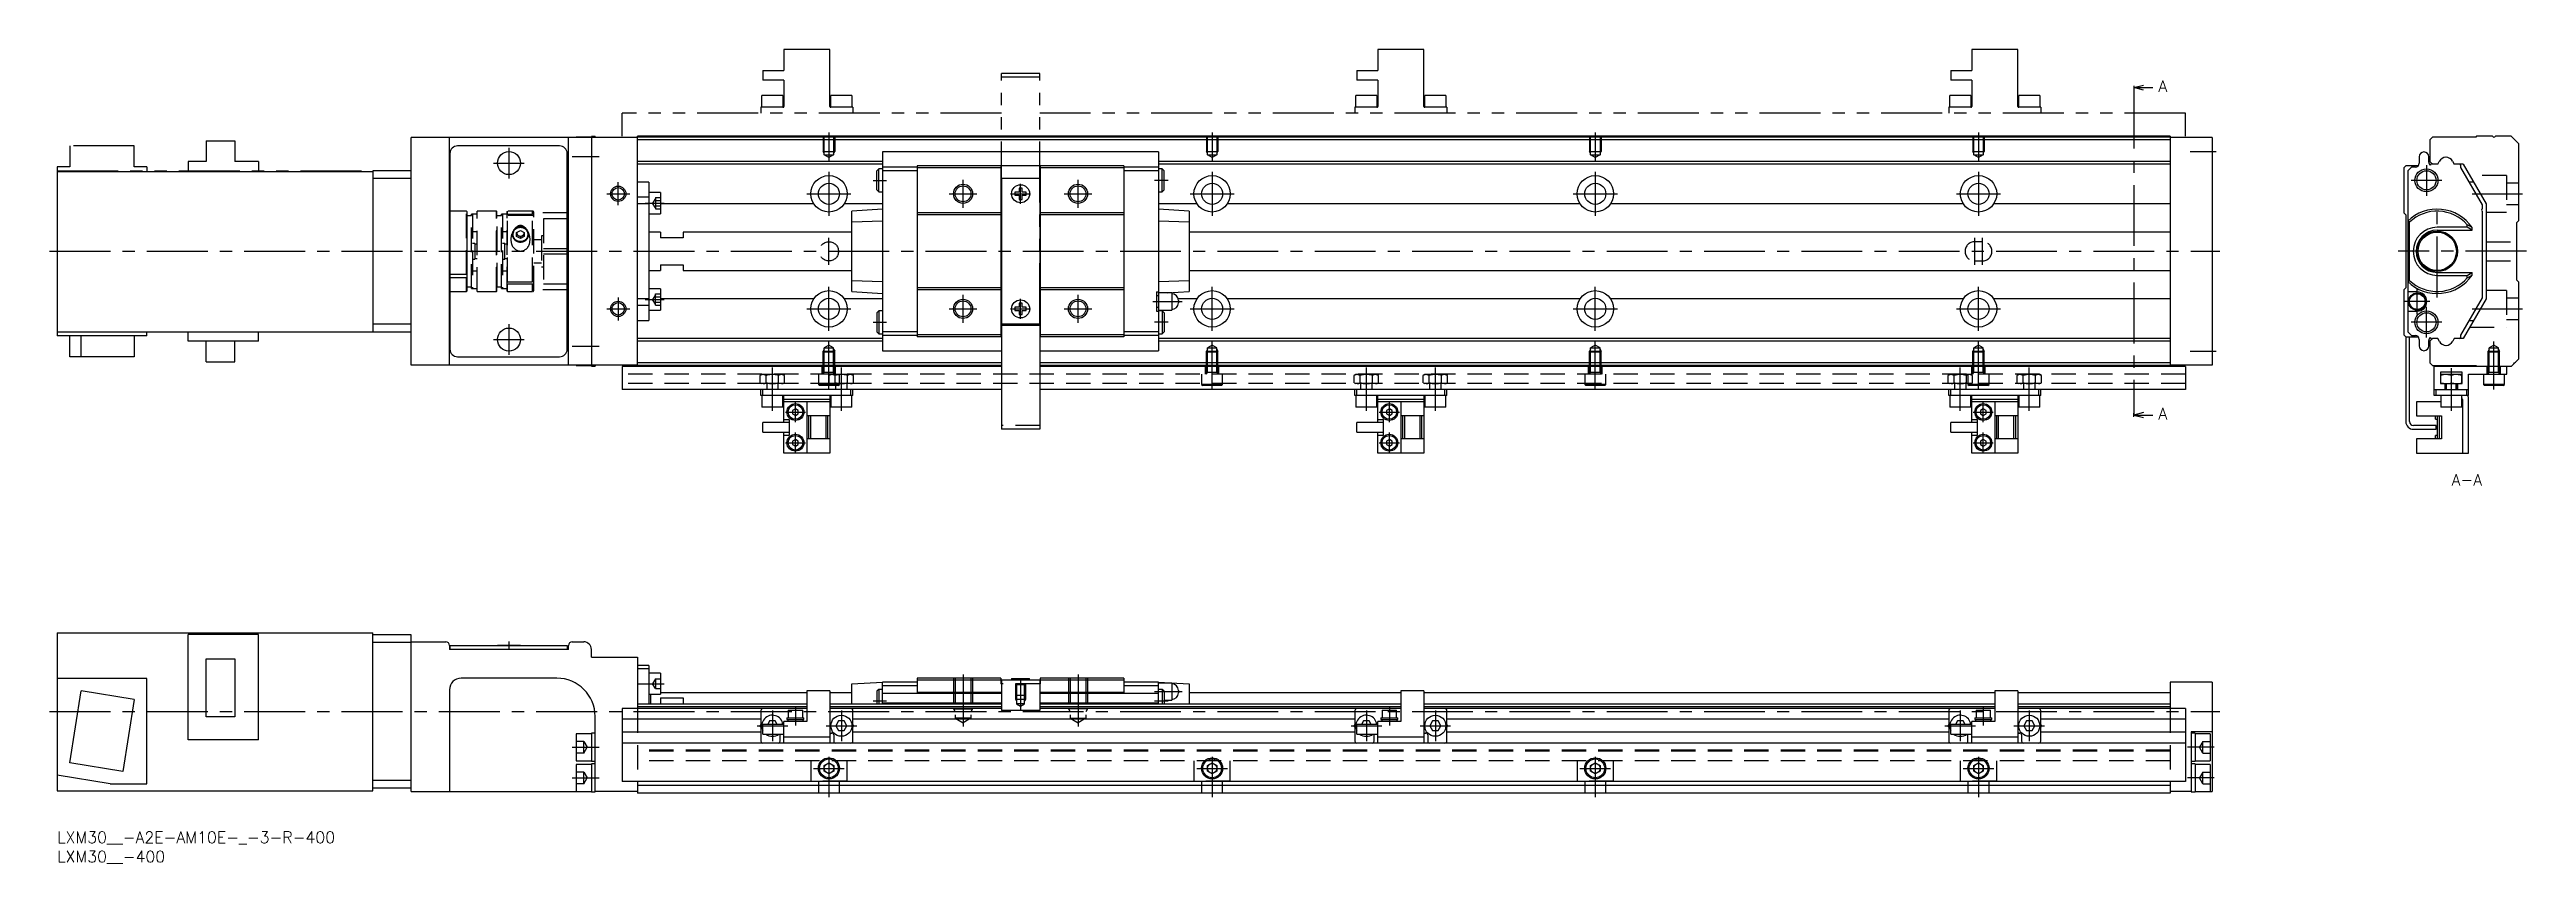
# Model space of a CAD drawing. Extents: x -2 to 644, y -8 to 204.
import ezdxf

# ---------------------------------------------------------------- set-up
doc = ezdxf.new("R2010")
doc.units = 0
doc.header["$LTSCALE"] = 0.5
for name, pattern in [('CENTER', [50.8, 31.75, -6.35, 6.35, -6.35]), ('DASHED', [19.05, 12.7, -6.35]), ('PHANTOM', [63.5, 31.75, -6.35, 6.35, -6.35, 6.35, -6.35])]:
    doc.linetypes.add(name, pattern=pattern)
for name, color, linetype in [('MSM_CENTER', 1, 'CENTER'), ('MSM_CONTINUOUS', 7, 'CONTINUOUS'), ('MSM_DASHED', 4, 'DASHED'), ('MSM_IMAGINARY', 6, 'PHANTOM'), ('MSM_NARROW', 5, 'CONTINUOUS'), ('MSM_PART_NUMBER', 7, 'CONTINUOUS')]:
    doc.layers.add(name, color=color, linetype=linetype)
doc.styles.get("Standard").update_dxf_attribs({"font": 'txt.shx', "height": 3, "bigfont": 'bigfont.shx'})

msp = doc.modelspace()

# ---------------------------------------------------------------- texts
at = {"layer": 'MSM_PART_NUMBER'}
for s, p in [('A', (548.34, 192.85)), ('A', (548.34, 107.49)), ('A-A', (624.86, 90.23))]:
    msp.add_text(s, height=3, dxfattribs=at).set_placement(p)

# ---------------------------------------------------------------- blocks, each defined once
blk = doc.blocks.new('*U8')
at = {"layer": 'MSM_PART_NUMBER'}
blk.add_text('LXM30__-400', height=3, dxfattribs=at).set_placement((0, -8))
blk = doc.blocks.new('*U9')
at = {"layer": 'MSM_PART_NUMBER'}
blk.add_text('LXM30__-A2E-AM10E-_-3-R-400', height=3, dxfattribs=at).set_placement((0, -3))

# ---------------------------------------------------------------- linework, layer by layer
at = {"layer": 'MSM_CENTER'}
for p, q in [((541.92, 193.98), (541.92, 108.62)), ((201.4, 182.3), (201.4, 174.79)), ((301.4, 182.3), (301.4, 174.79)), ((401.4, 182.3), (401.4, 174.79)), ((501.4, 182.3), (501.4, 174.79)), ((117.9, 178.3), (117.9, 170.3)), ((134.4, 176), (141.4, 176)), ((556.65, 177.3), (563.4, 177.3)), ((113.9, 174.3), (121.9, 174.3)), ((146.4, 163.3), (146.4, 169.3)), ((201.4, 172.05), (201.4, 160.55)), ((212.9, 169.8), (216.4, 169.8)), ((236.4, 162.68), (236.4, 169.93)), ((251.4, 163.68), (251.4, 168.93)), ((266.4, 162.68), (266.4, 169.93)), ((289.9, 169.8), (286.4, 169.8)), ((301.4, 172.05), (301.4, 160.55)), ((401.4, 172.05), (401.4, 160.55)), ((501.4, 172.05), (501.4, 160.55)), ((622.3, 169.8), (614.3, 169.8)), ((618.3, 173.8), (618.3, 165.8)), ((143.4, 166.3), (149.4, 166.3)), ((153.4, 163.86), (158.4, 163.86)), ((195.65, 166.3), (207.15, 166.3)), ((232.77, 166.3), (240.02, 166.3)), ((248.77, 166.3), (254.02, 166.3)), ((262.77, 166.3), (270.02, 166.3)), ((295.65, 166.3), (307.15, 166.3)), ((395.65, 166.3), (407.15, 166.3)), ((495.65, 166.3), (507.15, 166.3)), ((621.1, 139.3), (621.1, 163.3)), ((630.22, 166.3), (643.4, 166.3)), ((-2, 151.3), (564.4, 151.3)), ((201.4, 147.8), (201.4, 154.8)), ((500.4, 147.8), (500.4, 154.8)), ((502.4, 147.8), (502.4, 154.8)), ((644.4, 151.3), (610.9, 151.3)), ((143.4, 136.3), (149.4, 136.3)), ((146.4, 139.3), (146.4, 133.3)), ((153.4, 138.75), (158.4, 138.75)), ((195.65, 136.3), (207.15, 136.3)), ((201.4, 130.55), (201.4, 142.05)), ((232.77, 136.3), (240.02, 136.3)), ((236.4, 132.68), (236.4, 139.93)), ((248.77, 136.3), (254.02, 136.3)), ((251.4, 133.68), (251.4, 138.93)), ((262.77, 136.3), (270.02, 136.3)), ((266.4, 132.68), (266.4, 139.93)), ((285.9, 138.2), (293.6, 138.2)), ((295.65, 136.3), (307.15, 136.3)), ((301.4, 130.55), (301.4, 142.05)), ((395.65, 136.3), (407.15, 136.3)), ((401.4, 130.55), (401.4, 142.05)), ((495.65, 136.3), (507.15, 136.3)), ((501.4, 130.55), (501.4, 142.05)), ((619.15, 138.2), (612.65, 138.2)), ((615.9, 134.95), (615.9, 141.45)), ((618.3, 128.8), (618.3, 136.8)), ((630.22, 136.3), (643.4, 136.3)), ((117.9, 132.3), (117.9, 124.3)), ((212.9, 132.8), (216.4, 132.8)), ((289.9, 132.8), (286.4, 132.8)), ((622.3, 132.8), (614.3, 132.8)), ((113.9, 128.3), (121.9, 128.3)), ((134.4, 126.6), (141.4, 126.6)), ((201.4, 115.25), (201.4, 127.81)), ((301.4, 115.25), (301.4, 127.81)), ((401.4, 115.25), (401.4, 127.81)), ((501.4, 115.25), (501.4, 127.81)), ((556.65, 125.3), (563.4, 125.3)), ((635.9, 115.25), (635.9, 127.81)), ((186.65, 109.7), (186.65, 121.05)), ((204.65, 109.7), (204.65, 121.05)), ((341.65, 109.7), (341.65, 121.05)), ((359.65, 109.7), (359.65, 121.05)), ((496.65, 109.7), (496.65, 121.05)), ((514.65, 109.7), (514.65, 121.05)), ((624.8, 109.7), (624.8, 120.8)), ((192.65, 106.78), (192.65, 112.03)), ((347.65, 106.78), (347.65, 112.03)), ((502.65, 106.78), (502.65, 112.03)), ((190.02, 109.4), (195.27, 109.4)), ((192.65, 98.78), (192.65, 104.03)), ((345.02, 109.4), (350.27, 109.4)), ((347.65, 98.78), (347.65, 104.03)), ((500.02, 109.4), (505.27, 109.4)), ((502.65, 98.78), (502.65, 104.03)), ((190.02, 101.4), (195.27, 101.4)), ((345.02, 101.4), (350.27, 101.4)), ((500.02, 101.4), (505.27, 101.4)), ((117.9, 49.61), (117.9, 47.5)), ((236.4, 41), (236.4, 27.41)), ((251.4, 39.5), (251.4, 31.69)), ((266.4, 41), (266.4, 27.41)), ((151.4, 38.55), (158.4, 38.55)), ((192.65, 32.7), (192.65, 27.7)), ((212.9, 34.1), (216.4, 34.1)), ((286.4, 36.5), (293.6, 36.5)), ((286.4, 34.1), (289.9, 34.1)), ((347.65, 32.7), (347.65, 27.7)), ((502.65, 32.7), (502.65, 27.7)), ((-2, 31.3), (564.4, 31.3)), ((182.65, 27.6), (190.65, 27.6)), ((186.65, 31.6), (186.65, 23.6)), ((200.65, 27.6), (208.65, 27.6)), ((204.65, 31.6), (204.65, 23.6)), ((337.65, 27.6), (345.65, 27.6)), ((341.65, 31.6), (341.65, 23.6)), ((355.65, 27.6), (363.65, 27.6)), ((359.65, 31.6), (359.65, 23.6)), ((492.65, 27.6), (500.65, 27.6)), ((496.65, 31.6), (496.65, 23.6)), ((510.65, 27.6), (518.65, 27.6)), ((514.65, 31.6), (514.65, 23.6)), ((134.4, 22), (141.4, 22)), ((201.4, 19.5), (201.4, 9)), ((301.4, 19.5), (301.4, 9)), ((401.4, 19.5), (401.4, 9)), ((501.4, 19.5), (501.4, 9)), ((562.9, 22), (555.9, 22)), ((134.4, 14), (141.4, 14)), ((197.4, 16.5), (205.4, 16.5)), ((297.4, 16.5), (305.4, 16.5)), ((397.4, 16.5), (405.4, 16.5)), ((497.4, 16.5), (505.4, 16.5)), ((562.9, 14), (555.9, 14))]:
    msp.add_line(p, q, dxfattribs=at)
at = {"layer": 'MSM_CONTINUOUS'}
for p, q in [((541.92, 193.98), (544.42, 194.65)), ((541.92, 194.48), (541.92, 193.48)), ((544.42, 193.31), (541.92, 193.98)), ((541.92, 193.98), (546.92, 193.98)), ((151.4, 181), (92.4, 181)), ((92.4, 121.6), (92.4, 181)), ((102.4, 121.6), (102.4, 181)), ((133.4, 121.6), (133.4, 181)), ((135.4, 181.05), (135.4, 181)), ((139.4, 181.05), (135.4, 181.05)), ((140.4, 181.2), (139.4, 181.2)), ((139.4, 181.2), (139.4, 121.4)), ((140.4, 181.2), (140.4, 181)), ((551.4, 181.3), (151.4, 181.3)), ((151.4, 121.3), (151.4, 181.3)), ((551.4, 181.1), (151.4, 181.1)), ((551.4, 181.3), (551.4, 121.3)), ((562.4, 181), (551.4, 181)), ((562.4, 181), (562.4, 121.6)), ((619.9, 181.1), (619.2, 180.4)), ((631.2, 181.1), (619.9, 181.1)), ((631.4, 181.3), (631.2, 181.1)), ((635.5, 181.3), (631.4, 181.3)), ((640.4, 181.3), (636.3, 181.3)), ((642.4, 179.3), (640.4, 181.3)), ((102.5, 176.8), (102.5, 125.8)), ((131.1, 178.8), (104.5, 178.8)), ((133.1, 125.8), (133.1, 176.8)), ((551.4, 180.4), (151.4, 180.4)), ((215.4, 174.75), (151.4, 174.75)), ((287.4, 177.2), (215.4, 177.2)), ((215.4, 177.2), (215.4, 125.4)), ((287.4, 177.2), (287.4, 125.4)), ((551.4, 174.75), (287.4, 174.75)), ((616.4, 175.95), (616.4, 174.25)), ((618.9, 174.55), (618.9, 175.95)), ((619.2, 180.4), (619.2, 174.75)), ((619.2, 174.75), (619.9, 174.05)), ((621.25, 174.05), (621.62, 174.7)), ((625.12, 174.8), (625.55, 174.05)), ((642.4, 159.3), (642.4, 179.3)), ((82.4, 172), (0, 172)), ((0, 172), (0, 129.3)), ((82.4, 172.3), (82.4, 130.3)), ((92.4, 172.3), (82.4, 172.3)), ((92.4, 170.3), (82.4, 170.3)), ((102.4, 169.5), (102.5, 169.5)), ((133.1, 169.5), (133.4, 169.5)), ((215.4, 174.05), (151.4, 174.05)), ((154.4, 169.3), (151.4, 169.3)), ((154.4, 169.3), (154.4, 133.3)), ((214.4, 172.8), (213.9, 172.3)), ((213.9, 167.3), (213.9, 172.3)), ((215.4, 172.8), (214.4, 172.8)), ((214.4, 166.8), (214.4, 172.8)), ((224.4, 173.25), (215.4, 173.25)), ((224.4, 172.25), (215.4, 172.25)), ((278.4, 173.55), (224.4, 173.55)), ((224.4, 173.55), (224.4, 129.05)), ((246.3, 173.05), (224.4, 173.05)), ((246.3, 173.55), (246.3, 129.05)), ((246.4, 170.3), (246.4, 104.9)), ((256.4, 170.3), (246.4, 170.3)), ((256.4, 170.3), (256.4, 104.92)), ((256.5, 173.55), (256.5, 129.05)), ((278.4, 173.05), (256.5, 173.05)), ((278.4, 173.55), (278.4, 129.05)), ((287.4, 173.25), (278.4, 173.25)), ((287.4, 172.25), (278.4, 172.25)), ((551.4, 174.05), (287.4, 174.05)), ((288.4, 172.8), (287.4, 172.8)), ((288.9, 172.3), (288.4, 172.8)), ((288.4, 166.8), (288.4, 172.8)), ((288.9, 167.3), (288.9, 172.3)), ((612.9, 173.55), (612.4, 173.05)), ((612.4, 173.05), (612.4, 161.3)), ((616.11, 173.55), (612.9, 173.55)), ((614.4, 173.25), (613.4, 172.25)), ((613.4, 172.25), (613.4, 130.35)), ((615.4, 173.25), (614.4, 173.25)), ((619.85, 174.1), (619.7, 174.1)), ((621.25, 174.05), (619.9, 174.05)), ((627.9, 174.05), (625.55, 174.05)), ((627.24, 173.2), (627.24, 173.6)), ((632.9, 163.39), (627.24, 173.2)), ((627.9, 174.05), (633.9, 163.66)), ((630.64, 169.3), (629.49, 169.3)), ((154.4, 165.43), (151.4, 165.43)), ((154.4, 163.68), (151.4, 163.68)), ((157.4, 166.61), (154.4, 166.61)), ((157.4, 166.61), (157.4, 161.11)), ((197.45, 163.66), (157.4, 163.66)), ((215.4, 163.66), (205.35, 163.66)), ((215.4, 162.3), (207.4, 161.77)), ((207.4, 140.83), (207.4, 161.77)), ((213.9, 167.3), (214.4, 166.8)), ((214.4, 166.8), (215.4, 166.8)), ((251, 166.7), (249.95, 166.7)), ((249.95, 165.9), (251, 165.9)), ((251, 167.75), (251, 166.7)), ((251, 165.9), (251, 164.85)), ((251.8, 166.7), (251.8, 167.75)), ((252.85, 166.7), (251.8, 166.7)), ((251.8, 164.85), (251.8, 165.9)), ((251.8, 165.9), (252.85, 165.9)), ((287.4, 166.8), (288.4, 166.8)), ((297.45, 163.66), (287.4, 163.66)), ((295.4, 161.77), (287.4, 162.3)), ((288.4, 166.8), (288.9, 167.3)), ((295.4, 161.77), (295.4, 140.83)), ((397.45, 163.66), (305.35, 163.66)), ((497.45, 163.66), (405.35, 163.66)), ((551.4, 163.66), (505.35, 163.66)), ((632.9, 162.45), (632.9, 163.39)), ((632.9, 139.21), (632.9, 161.65)), ((633.9, 163.66), (633.9, 138.94)), ((102.5, 161.3), (102.4, 161.3)), ((133.4, 161.3), (133.1, 161.3)), ((133.4, 159.8), (133.1, 159.8)), ((133.4, 159.77), (133.1, 159.77)), ((154.4, 161.11), (157.4, 161.11)), ((157.4, 156.3), (154.4, 156.3)), ((157.4, 156.3), (157.4, 154.8)), ((163.4, 156.3), (163.4, 154.8)), ((207.4, 156.3), (163.4, 156.3)), ((215.4, 159.16), (207.4, 158.9)), ((246.3, 161.3), (224.4, 161.3)), ((246.3, 160.8), (224.4, 160.8)), ((278.4, 161.3), (256.5, 161.3)), ((278.4, 160.8), (256.5, 160.8)), ((295.4, 158.9), (287.4, 159.16)), ((551.4, 156.3), (295.4, 156.3)), ((612.4, 161.3), (612.9, 160.8)), ((612.9, 160.8), (612.9, 141.8)), ((613.9, 158.9), (613.4, 159.16)), ((613.9, 143.7), (613.9, 158.9)), ((628.95, 157.56), (621.1, 157.56)), ((621.1, 156.8), (630.2, 156.8)), ((628.95, 157.56), (628.95, 158.23)), ((630.2, 156.8), (628.95, 157.56)), ((630.2, 156.8), (630.2, 157.48)), ((641.9, 158.8), (642.4, 159.3)), ((641.9, 143.8), (641.9, 158.8)), ((133.1, 152.02), (133.4, 152.02)), ((133.4, 150.58), (133.1, 150.58)), ((163.4, 154.8), (157.4, 154.8)), ((133.4, 142.83), (133.1, 142.83)), ((133.4, 142.8), (133.1, 142.8)), ((154.4, 146.3), (157.4, 146.3)), ((157.4, 147.8), (163.4, 147.8)), ((157.4, 147.8), (157.4, 146.3)), ((163.4, 147.8), (163.4, 146.3)), ((163.4, 146.3), (207.4, 146.3)), ((207.4, 143.7), (215.4, 143.44)), ((287.4, 143.44), (295.4, 143.7)), ((295.4, 146.3), (551.4, 146.3)), ((613.4, 143.44), (613.9, 143.7)), ((621.1, 145.8), (630.2, 145.8)), ((621.1, 145.04), (628.95, 145.04)), ((628.95, 145.04), (630.2, 145.8)), ((628.95, 144.37), (628.95, 145.04)), ((630.2, 145.12), (630.2, 145.8)), ((642.4, 143.3), (641.9, 143.8)), ((642.4, 123.3), (642.4, 143.3)), ((102.5, 141.3), (102.4, 141.3)), ((133.4, 141.3), (133.1, 141.3)), ((154.4, 138.92), (151.4, 138.92)), ((154.4, 137.17), (151.4, 137.17)), ((157.4, 141.5), (154.4, 141.5)), ((154.4, 136), (157.4, 136)), ((157.4, 141.5), (157.4, 136)), ((197.45, 138.94), (157.4, 138.94)), ((215.4, 138.94), (205.35, 138.94)), ((207.4, 140.83), (215.4, 140.3)), ((214.4, 135.8), (213.9, 135.3)), ((214.4, 135.8), (214.4, 129.8)), ((215.4, 135.8), (214.4, 135.8)), ((246.3, 141.8), (224.4, 141.8)), ((246.3, 141.3), (224.4, 141.3)), ((251, 136.7), (249.95, 136.7)), ((249.95, 135.9), (251, 135.9)), ((251, 137.75), (251, 136.7)), ((251, 135.9), (251, 134.85)), ((251.8, 136.7), (251.8, 137.75)), ((252.85, 136.7), (251.8, 136.7)), ((251.8, 135.9), (252.85, 135.9)), ((251.8, 134.85), (251.8, 135.9)), ((278.4, 141.8), (256.5, 141.8)), ((278.4, 141.3), (256.5, 141.3)), ((286.9, 140.7), (286.9, 135.7)), ((286.9, 140.7), (287.4, 140.7)), ((287.4, 139.7), (286.9, 139.7)), ((286.9, 136.7), (287.4, 136.7)), ((290.85, 140.45), (287.4, 140.45)), ((287.4, 135.95), (290.85, 135.95)), ((288.4, 135.8), (287.4, 135.8)), ((288.4, 135.8), (288.4, 129.8)), ((288.9, 135.3), (288.4, 135.8)), ((289.66, 140.45), (295.4, 140.83)), ((290.85, 140.45), (290.85, 135.95)), ((297.45, 138.94), (292.54, 138.94)), ((292.6, 138.5), (292.6, 137.9)), ((397.45, 138.94), (305.35, 138.94)), ((497.45, 138.94), (405.35, 138.94)), ((551.4, 138.94), (505.35, 138.94)), ((612.9, 141.8), (612.4, 141.3)), ((612.4, 141.3), (612.4, 129.55)), ((615.9, 140.7), (613.4, 140.7)), ((627.24, 129.4), (632.9, 139.21)), ((633.9, 138.94), (627.9, 128.55)), ((0, 130.3), (92.4, 130.3)), ((23.4, 129.3), (0, 129.3)), ((3.3, 123.8), (3.3, 129.3)), ((6.27, 123.8), (6.27, 129.3)), ((20.1, 129.3), (20.1, 123.8)), ((23.4, 129.3), (23.4, 130.3)), ((34.2, 127.9), (34.2, 130.3)), ((52.5, 127.9), (52.5, 130.3)), ((92.4, 132.3), (82.4, 132.3)), ((102.5, 133.1), (102.4, 133.1)), ((133.4, 133.1), (133.1, 133.1)), ((151.4, 133.3), (154.4, 133.3)), ((213.9, 135.3), (213.9, 130.3)), ((213.9, 130.3), (214.4, 129.8)), ((214.4, 129.8), (215.4, 129.8)), ((224.4, 130.35), (215.4, 130.35)), ((224.4, 129.35), (215.4, 129.35)), ((246.3, 129.55), (224.4, 129.55)), ((278.4, 129.55), (256.5, 129.55)), ((287.4, 130.35), (278.4, 130.35)), ((287.4, 129.35), (278.4, 129.35)), ((286.9, 135.7), (287.4, 135.7)), ((287.4, 129.8), (288.4, 129.8)), ((288.4, 129.8), (288.9, 130.3)), ((288.9, 135.3), (288.9, 130.3)), ((612.4, 129.55), (612.9, 129.05)), ((613.4, 135.7), (615.9, 135.7)), ((613.4, 130.35), (614.4, 129.35)), ((614.4, 129.35), (615.4, 129.35)), ((627.24, 129), (627.24, 129.4)), ((629.49, 133.3), (630.64, 133.3)), ((20.1, 123.8), (3.3, 123.8)), ((52.5, 127.9), (34.2, 127.9)), ((38.87, 122.5), (38.87, 127.9)), ((46.32, 122.5), (46.32, 127.9)), ((104.5, 123.8), (131.1, 123.8)), ((215.4, 128.55), (151.4, 128.55)), ((215.4, 127.85), (151.4, 127.85)), ((215.4, 125.4), (246.4, 125.4)), ((246.4, 129.05), (224.4, 129.05)), ((278.4, 129.05), (256.4, 129.05)), ((256.4, 125.4), (287.4, 125.4)), ((551.4, 128.55), (287.4, 128.55)), ((551.4, 127.85), (287.4, 127.85)), ((612.9, 129.05), (616.11, 129.05)), ((612.9, 129.05), (612.9, 106.9)), ((613.9, 106.9), (613.9, 129.05)), ((616.4, 128.35), (616.4, 126.65)), ((618.9, 126.65), (618.9, 128.05)), ((619.9, 128.55), (619.2, 127.85)), ((619.2, 127.85), (619.2, 122.2)), ((619.7, 128.5), (619.85, 128.5)), ((621.25, 128.55), (619.9, 128.55)), ((621.68, 127.8), (621.25, 128.55)), ((625.55, 128.55), (625.18, 127.9)), ((627.9, 128.55), (625.55, 128.55)), ((640.4, 121.3), (642.4, 123.3)), ((38.87, 122.5), (46.32, 122.5)), ((151.4, 121.6), (92.4, 121.6)), ((135.4, 121.6), (135.4, 121.55)), ((135.4, 121.55), (139.4, 121.55)), ((139.4, 121.4), (140.4, 121.4)), ((140.4, 121.6), (140.4, 121.4)), ((246.4, 121.3), (147.4, 121.3)), ((147.4, 121.3), (147.4, 115.3)), ((246.4, 122.2), (151.4, 122.2)), ((246.4, 121.5), (151.4, 121.5)), ((551.4, 122.2), (256.4, 122.2)), ((551.4, 121.5), (256.4, 121.5)), ((555.4, 121.3), (256.4, 121.3)), ((562.4, 121.6), (551.4, 121.6)), ((555.4, 121.3), (555.4, 115.3)), ((619.2, 122.2), (619.9, 121.5)), ((619.9, 121.5), (631.2, 121.5)), ((640.4, 121.3), (620.3, 121.3)), ((620.3, 113.7), (620.3, 121.3)), ((627.65, 119.8), (621.95, 119.8)), ((621.95, 119.8), (621.95, 116.8)), ((621.95, 116.8), (627.65, 116.8)), ((627.55, 119.2), (622.05, 119.2)), ((622.05, 116.8), (622.05, 119.2)), ((622.05, 117.05), (623.42, 116.8)), ((623.1, 116.8), (623.1, 115.3)), ((623.3, 116.8), (623.3, 115.3)), ((624.8, 118.95), (623.42, 119.2)), ((624.8, 117.05), (624.8, 118.95)), ((624.8, 117.05), (626.17, 116.8)), ((627.55, 118.95), (626.17, 119.2)), ((626.3, 115.3), (626.3, 116.8)), ((626.5, 115.3), (626.5, 116.8)), ((627.55, 116.8), (627.55, 119.2)), ((627.65, 116.8), (627.65, 119.8)), ((629.3, 119.3), (639.3, 119.3)), ((629.3, 113.7), (629.3, 119.3)), ((631.2, 121.5), (631.4, 121.3)), ((633.15, 119.3), (633.15, 116.6)), ((633.15, 116.6), (633.45, 116.3)), ((638.65, 116.6), (633.15, 116.6)), ((638.35, 116.3), (638.65, 116.6)), ((638.65, 116.6), (638.65, 119.3)), ((639.3, 119.3), (639.3, 121.3)), ((246.4, 115.3), (147.4, 115.3)), ((183.65, 113.7), (183.65, 115.3)), ((207.65, 113.7), (183.65, 113.7)), ((183.9, 113.7), (183.9, 110.7)), ((189.4, 110.7), (183.9, 110.7)), ((184.15, 113.7), (184.15, 115.3)), ((189.4, 110.7), (189.4, 113.7)), ((189.65, 106.65), (189.65, 113.57)), ((201.65, 112.7), (189.65, 112.7)), ((201.65, 112.1), (189.65, 112.1)), ((192.65, 110.27), (191.9, 109.83)), ((193.4, 109.83), (192.65, 110.27)), ((195.65, 112.1), (195.65, 98.7)), ((201.65, 113.57), (201.65, 98.7)), ((201.9, 113.7), (201.9, 110.7)), ((207.4, 110.7), (201.9, 110.7)), ((207.15, 113.7), (207.15, 115.3)), ((207.4, 110.7), (207.4, 113.7)), ((207.65, 113.7), (207.65, 115.3)), ((555.4, 115.3), (256.4, 115.3)), ((338.65, 113.7), (338.65, 115.3)), ((362.65, 113.7), (338.65, 113.7)), ((338.9, 113.7), (338.9, 110.7)), ((344.4, 110.7), (338.9, 110.7)), ((339.15, 113.7), (339.15, 115.3)), ((344.4, 110.7), (344.4, 113.7)), ((344.65, 106.65), (344.65, 113.57)), ((356.65, 112.7), (344.65, 112.7)), ((356.65, 112.1), (344.65, 112.1)), ((347.65, 110.27), (346.9, 109.83)), ((348.4, 109.83), (347.65, 110.27)), ((350.65, 112.1), (350.65, 98.7)), ((356.65, 113.57), (356.65, 98.7)), ((356.9, 113.7), (356.9, 110.7)), ((362.4, 110.7), (356.9, 110.7)), ((362.15, 113.7), (362.15, 115.3)), ((362.4, 110.7), (362.4, 113.7)), ((362.65, 113.7), (362.65, 115.3)), ((493.65, 113.7), (493.65, 115.3)), ((517.65, 113.7), (493.65, 113.7)), ((493.9, 113.7), (493.9, 110.7)), ((499.4, 110.7), (493.9, 110.7)), ((494.15, 113.7), (494.15, 115.3)), ((499.4, 110.7), (499.4, 113.7)), ((499.65, 106.65), (499.65, 113.57)), ((511.65, 112.7), (499.65, 112.7)), ((511.65, 112.1), (499.65, 112.1)), ((502.65, 110.27), (501.9, 109.83)), ((503.4, 109.83), (502.65, 110.27)), ((505.65, 112.1), (505.65, 98.7)), ((511.65, 113.57), (511.65, 98.7)), ((511.9, 113.7), (511.9, 110.7)), ((517.4, 110.7), (511.9, 110.7)), ((517.15, 113.7), (517.15, 115.3)), ((517.4, 110.7), (517.4, 113.7)), ((517.65, 113.7), (517.65, 115.3)), ((615.7, 112.1), (615.7, 108.4)), ((622.05, 112.1), (615.7, 112.1)), ((620.3, 115.3), (629.3, 115.3)), ((629.3, 113.7), (620.3, 113.7)), ((620.8, 113.7), (620.8, 115.3)), ((622.05, 113.7), (622.05, 110.7)), ((627.55, 110.7), (622.05, 110.7)), ((627.55, 110.7), (627.55, 113.7)), ((627.7, 112.1), (627.55, 112.1)), ((627.7, 112.7), (627.7, 98.7)), ((628.8, 113.7), (628.8, 115.3)), ((629.3, 98.7), (629.3, 112.7)), ((638.35, 116.3), (633.45, 116.3)), ((191.15, 106.65), (184.15, 106.65)), ((184.15, 104.15), (184.15, 106.65)), ((184.15, 104.15), (191.15, 104.15)), ((191.15, 107.4), (189.65, 107.4)), ((189.65, 98.7), (189.65, 104.15)), ((191.15, 103.4), (191.15, 107.4)), ((191.9, 109.83), (191.9, 108.97)), ((191.9, 108.97), (192.65, 108.53)), ((192.65, 108.53), (193.4, 108.97)), ((193.4, 108.97), (193.4, 109.83)), ((201.65, 108.4), (195.65, 108.4)), ((196.15, 102.4), (196.15, 108.4)), ((196.65, 102.4), (196.65, 108.4)), ((200.65, 102.4), (200.65, 108.4)), ((201.15, 102.4), (201.15, 108.4)), ((256.4, 104.9), (246.4, 104.9)), ((346.15, 106.65), (339.15, 106.65)), ((339.15, 104.15), (339.15, 106.65)), ((339.15, 104.15), (346.15, 104.15)), ((346.15, 107.4), (344.65, 107.4)), ((344.65, 98.7), (344.65, 104.15)), ((346.15, 103.4), (346.15, 107.4)), ((346.9, 109.83), (346.9, 108.97)), ((346.9, 108.97), (347.65, 108.53)), ((347.65, 108.53), (348.4, 108.97)), ((348.4, 108.97), (348.4, 109.83)), ((356.65, 108.4), (350.65, 108.4)), ((351.15, 102.4), (351.15, 108.4)), ((351.65, 102.4), (351.65, 108.4)), ((355.65, 102.4), (355.65, 108.4)), ((356.15, 102.4), (356.15, 108.4)), ((501.15, 106.65), (494.15, 106.65)), ((494.15, 104.15), (494.15, 106.65)), ((494.15, 104.15), (501.15, 104.15)), ((501.15, 107.4), (499.65, 107.4)), ((499.65, 98.7), (499.65, 104.15)), ((501.15, 103.4), (501.15, 107.4)), ((501.9, 109.83), (501.9, 108.97)), ((501.9, 108.97), (502.65, 108.53)), ((502.65, 108.53), (503.4, 108.97)), ((503.4, 108.97), (503.4, 109.83)), ((511.65, 108.4), (505.65, 108.4)), ((506.15, 102.4), (506.15, 108.4)), ((506.65, 102.4), (506.65, 108.4)), ((510.65, 102.4), (510.65, 108.4)), ((511.15, 102.4), (511.15, 108.4)), ((544.42, 109.29), (541.92, 108.62)), ((541.92, 108.12), (541.92, 109.12)), ((541.92, 108.62), (544.42, 107.95)), ((541.92, 108.62), (546.92, 108.62)), ((620.8, 105.9), (614.9, 105.9)), ((614.9, 104.9), (620.8, 104.9)), ((615.7, 108.4), (622.2, 108.4)), ((620.7, 107.5), (620.7, 108.4)), ((620.7, 107.5), (621.2, 107.5)), ((620.8, 104.9), (620.8, 105.9)), ((621.2, 102.4), (621.2, 108.4)), ((621.7, 102.4), (621.7, 108.4)), ((622.2, 108.4), (622.2, 102.4)), ((189.65, 103.4), (191.15, 103.4)), ((201.65, 98.7), (189.65, 98.7)), ((192.65, 102.27), (191.9, 101.83)), ((191.9, 101.83), (191.9, 100.97)), ((191.9, 100.97), (192.65, 100.53)), ((193.4, 101.83), (192.65, 102.27)), ((192.65, 100.53), (193.4, 100.97)), ((193.4, 100.97), (193.4, 101.83)), ((201.65, 102.4), (195.65, 102.4)), ((344.65, 103.4), (346.15, 103.4)), ((356.65, 98.7), (344.65, 98.7)), ((347.65, 102.27), (346.9, 101.83)), ((346.9, 101.83), (346.9, 100.97)), ((346.9, 100.97), (347.65, 100.53)), ((348.4, 101.83), (347.65, 102.27)), ((347.65, 100.53), (348.4, 100.97)), ((348.4, 100.97), (348.4, 101.83)), ((356.65, 102.4), (350.65, 102.4)), ((499.65, 103.4), (501.15, 103.4)), ((511.65, 98.7), (499.65, 98.7)), ((502.65, 102.27), (501.9, 101.83)), ((501.9, 101.83), (501.9, 100.97)), ((501.9, 100.97), (502.65, 100.53)), ((503.4, 101.83), (502.65, 102.27)), ((502.65, 100.53), (503.4, 100.97)), ((503.4, 100.97), (503.4, 101.83)), ((511.65, 102.4), (505.65, 102.4)), ((615.7, 102.4), (615.7, 98.7)), ((622.2, 102.4), (615.7, 102.4)), ((615.7, 98.7), (629.3, 98.7)), ((621.2, 103.3), (620.7, 103.3)), ((620.7, 102.4), (620.7, 103.3)), ((0, 51.8), (82.4, 51.8)), ((0, 51.8), (0, 10.6)), ((82.4, 10.6), (82.4, 51.8)), ((52.5, 51.4), (34.2, 51.4)), ((34.2, 23.9), (34.2, 51.4)), ((52.5, 23.9), (52.5, 51.4)), ((92.4, 51.3), (82.4, 51.3)), ((92.4, 49.3), (82.4, 49.3)), ((92.4, 10.5), (92.4, 51.3)), ((92.4, 49.5), (101.4, 49.5)), ((102.4, 48.5), (102.4, 47.5)), ((133.4, 47.5), (102.4, 47.5)), ((102.5, 48.5), (102.5, 47.5)), ((102.5, 48.5), (133.1, 48.5)), ((114.9, 48.6), (120.9, 48.6)), ((114.9, 48.6), (114.9, 48.5)), ((120.9, 48.5), (120.9, 48.6)), ((133.1, 48.5), (133.1, 47.5)), ((133.4, 47.5), (133.4, 48.5)), ((134.4, 49.5), (137.4, 49.5)), ((139.4, 45.5), (139.4, 47.5)), ((139.4, 45.5), (151.4, 45.5)), ((151.4, 45.5), (151.4, 32.1)), ((23.4, 39.9), (0, 39.9)), ((23.4, 12.5), (23.4, 39.9)), ((38.87, 29.95), (38.87, 45.05)), ((38.87, 45.05), (46.32, 45.05)), ((46.32, 45.05), (46.32, 29.95)), ((130.4, 40), (105.4, 40)), ((154.4, 43.3), (151.4, 43.3)), ((154.4, 42.45), (151.4, 42.45)), ((154.4, 43.3), (154.4, 33.2)), ((157.4, 41.3), (154.4, 41.3)), ((157.4, 41.3), (157.4, 35.8)), ((207.4, 38.5), (215.4, 39)), ((224.4, 39), (215.4, 39)), ((215.4, 33.2), (215.4, 39)), ((224.4, 40), (224.4, 36.29)), ((246.3, 40), (224.4, 40)), ((246.3, 39.5), (224.4, 39.5)), ((246.3, 40), (246.3, 38.5)), ((256.4, 39.5), (246.4, 39.5)), ((246.4, 39.5), (246.4, 31.6)), ((249.05, 39.9), (249.05, 39.5)), ((249.05, 39.9), (253.75, 39.9)), ((253.75, 39.5), (253.75, 39.9)), ((256.4, 39.5), (256.4, 31.6)), ((278.4, 40), (256.5, 40)), ((256.5, 40), (256.5, 38.5)), ((278.4, 39.5), (256.5, 39.5)), ((278.4, 40), (278.4, 36.29)), ((287.4, 39), (278.4, 39)), ((287.4, 39), (295.4, 38.5)), ((287.4, 33.2), (287.4, 39)), ((562.4, 39), (551.4, 39)), ((551.4, 39), (551.4, 32.1)), ((562.4, 39), (562.4, 10.5)), ((3.3, 17.91), (6.27, 36.68)), ((20.1, 34.49), (6.27, 36.68)), ((20.1, 34.49), (17.13, 15.72)), ((102.4, 37), (102.4, 10.5)), ((195.65, 33.2), (151.4, 33.2)), ((195.65, 32.5), (151.4, 32.5)), ((154.4, 35.8), (157.4, 35.8)), ((154.9, 33.2), (154.9, 35.8)), ((157.4, 36.3), (195.65, 36.3)), ((157.4, 34.87), (163.4, 34.87)), ((157.4, 34.87), (157.4, 33.2)), ((163.4, 34.87), (163.4, 33.2)), ((201.65, 36.7), (195.65, 36.7)), ((195.65, 36.7), (195.65, 28.7)), ((201.65, 36.7), (201.65, 23.1)), ((201.65, 36.3), (207.4, 36.3)), ((246.4, 33.2), (201.65, 33.2)), ((246.4, 32.5), (201.65, 32.5)), ((207.4, 33.2), (207.4, 38.5)), ((214.4, 37.1), (213.9, 36.6)), ((213.9, 36.6), (213.9, 33.2)), ((215.4, 37.1), (214.4, 37.1)), ((214.4, 37.1), (214.4, 33.2)), ((224.4, 38), (215.4, 38)), ((246.4, 36), (215.4, 36)), ((246.4, 33.5), (215.4, 33.5)), ((246.4, 36.29), (224.4, 36.29)), ((246.4, 38.5), (246.3, 38.5)), ((256.5, 38.5), (256.4, 38.5)), ((278.4, 36.29), (256.4, 36.29)), ((287.4, 36), (256.4, 36)), ((287.4, 33.5), (256.4, 33.5)), ((350.65, 33.2), (256.4, 33.2)), ((350.65, 32.5), (256.4, 32.5)), ((287.4, 38), (278.4, 38)), ((290.85, 38.75), (287.4, 38.75)), ((288.4, 37.1), (287.4, 37.1)), ((288.9, 36.6), (288.4, 37.1)), ((288.4, 37.1), (288.4, 33.2)), ((288.9, 36.6), (288.9, 33.2)), ((288.9, 34.25), (290.85, 34.25)), ((290.85, 38.75), (290.85, 34.25)), ((292.6, 36.8), (292.6, 36.2)), ((295.4, 38.5), (295.4, 33.2)), ((295.4, 36.3), (350.65, 36.3)), ((350.65, 36.7), (350.65, 28.7)), ((356.65, 36.7), (350.65, 36.7)), ((356.65, 36.7), (356.65, 23.1)), ((356.65, 36.3), (505.65, 36.3)), ((505.65, 33.2), (356.65, 33.2)), ((505.65, 32.5), (356.65, 32.5)), ((511.65, 36.7), (505.65, 36.7)), ((505.65, 36.7), (505.65, 28.7)), ((511.65, 36.7), (511.65, 23.1)), ((511.65, 36.3), (551.4, 36.3)), ((551.4, 33.2), (511.65, 33.2)), ((551.4, 32.5), (511.65, 32.5)), ((46.32, 29.95), (38.87, 29.95)), ((140.4, 10.35), (140.4, 30)), ((195.65, 32.1), (147.4, 32.1)), ((147.4, 32.1), (147.4, 13.1)), ((183.65, 29.3), (147.4, 29.3)), ((183.65, 25.9), (147.4, 25.9)), ((183.47, 27.6), (183.65, 27.9)), ((183.65, 27.3), (183.47, 27.6)), ((183.65, 31.6), (183.65, 23.6)), ((189.65, 27.95), (184.15, 27.95)), ((184.15, 25.45), (184.15, 27.95)), ((185.93, 28.85), (185.41, 27.95)), ((187.37, 28.85), (185.93, 28.85)), ((187.89, 27.95), (187.37, 28.85)), ((195.65, 28.7), (189.65, 28.7)), ((189.65, 23.1), (189.65, 28.7)), ((190.45, 29.7), (190.45, 29.2)), ((190.45, 29.7), (194.85, 29.7)), ((190.45, 29.2), (194.85, 29.2)), ((190.65, 29.2), (190.65, 28.7)), ((190.75, 31.7), (190.75, 29.7)), ((190.75, 31.7), (194.55, 31.7)), ((194.55, 29.7), (194.55, 31.7)), ((194.65, 28.7), (194.65, 29.2)), ((194.85, 29.2), (194.85, 29.7)), ((246.4, 32.1), (201.65, 32.1)), ((203.93, 28.85), (203.21, 27.6)), ((203.21, 27.6), (203.93, 26.35)), ((205.37, 28.85), (203.93, 28.85)), ((203.93, 26.35), (205.37, 26.35)), ((206.09, 27.6), (205.37, 28.85)), ((205.37, 26.35), (206.09, 27.6)), ((207.83, 27.6), (207.61, 27.22)), ((207.65, 23.6), (207.65, 31.6)), ((338.65, 29.3), (207.65, 29.3)), ((207.65, 27.9), (207.83, 27.6)), ((338.65, 25.9), (207.65, 25.9)), ((256.4, 31.6), (246.4, 31.6)), ((350.65, 32.1), (256.4, 32.1)), ((338.47, 27.6), (338.65, 27.9)), ((338.65, 27.3), (338.47, 27.6)), ((338.65, 31.6), (338.65, 23.6)), ((344.65, 27.95), (339.15, 27.95)), ((339.15, 25.45), (339.15, 27.95)), ((340.93, 28.85), (340.41, 27.95)), ((342.37, 28.85), (340.93, 28.85)), ((342.89, 27.95), (342.37, 28.85)), ((350.65, 28.7), (344.65, 28.7)), ((344.65, 23.1), (344.65, 28.7)), ((345.45, 29.7), (345.45, 29.2)), ((345.45, 29.7), (349.85, 29.7)), ((345.45, 29.2), (349.85, 29.2)), ((345.65, 29.2), (345.65, 28.7)), ((345.75, 31.7), (345.75, 29.7)), ((345.75, 31.7), (349.55, 31.7)), ((349.55, 29.7), (349.55, 31.7)), ((349.65, 28.7), (349.65, 29.2)), ((349.85, 29.2), (349.85, 29.7)), ((505.65, 32.1), (356.65, 32.1)), ((358.93, 28.85), (358.21, 27.6)), ((358.21, 27.6), (358.93, 26.35)), ((360.37, 28.85), (358.93, 28.85)), ((358.93, 26.35), (360.37, 26.35)), ((361.09, 27.6), (360.37, 28.85)), ((360.37, 26.35), (361.09, 27.6)), ((362.83, 27.6), (362.61, 27.22)), ((362.65, 23.6), (362.65, 31.6)), ((493.65, 29.3), (362.65, 29.3)), ((362.65, 27.9), (362.83, 27.6)), ((493.65, 25.9), (362.65, 25.9)), ((493.47, 27.6), (493.65, 27.9)), ((493.65, 27.3), (493.47, 27.6)), ((493.65, 31.6), (493.65, 23.6)), ((499.65, 27.95), (494.15, 27.95)), ((494.15, 25.45), (494.15, 27.95)), ((495.93, 28.85), (495.41, 27.95)), ((497.37, 28.85), (495.93, 28.85)), ((497.89, 27.95), (497.37, 28.85)), ((505.65, 28.7), (499.65, 28.7)), ((499.65, 23.1), (499.65, 28.7)), ((500.45, 29.7), (500.45, 29.2)), ((500.45, 29.7), (504.85, 29.7)), ((500.45, 29.2), (504.85, 29.2)), ((500.65, 29.2), (500.65, 28.7)), ((500.75, 31.7), (500.75, 29.7)), ((500.75, 31.7), (504.55, 31.7)), ((504.55, 29.7), (504.55, 31.7)), ((504.65, 28.7), (504.65, 29.2)), ((504.85, 29.2), (504.85, 29.7)), ((555.4, 32.1), (511.65, 32.1)), ((513.93, 28.85), (513.21, 27.6)), ((513.21, 27.6), (513.93, 26.35)), ((515.37, 28.85), (513.93, 28.85)), ((513.93, 26.35), (515.37, 26.35)), ((516.09, 27.6), (515.37, 28.85)), ((515.37, 26.35), (516.09, 27.6)), ((517.83, 27.6), (517.61, 27.22)), ((517.65, 23.6), (517.65, 31.6)), ((555.4, 29.3), (517.65, 29.3)), ((517.65, 27.9), (517.83, 27.6)), ((555.4, 25.9), (517.65, 25.9)), ((555.4, 32.1), (555.4, 13.1)), ((562.4, 26), (556.9, 26)), ((556.9, 26), (556.9, 10.35)), ((52.5, 23.9), (34.2, 23.9)), ((139.4, 25.5), (135.4, 25.5)), ((135.4, 25.5), (135.4, 18.5)), ((140.4, 25.65), (139.4, 25.65)), ((139.4, 25.65), (139.4, 18.35)), ((555.4, 23.1), (147.4, 23.1)), ((184.15, 25.45), (189.65, 25.45)), ((188.65, 23.6), (188.65, 25.2)), ((189.65, 24.7), (201.65, 24.7)), ((201.65, 25.7), (202.15, 25.7)), ((202.65, 25.2), (202.65, 23.6)), ((339.15, 25.45), (344.65, 25.45)), ((343.65, 23.6), (343.65, 25.2)), ((344.65, 24.7), (356.65, 24.7)), ((356.65, 25.7), (357.15, 25.7)), ((357.65, 25.2), (357.65, 23.6)), ((494.15, 25.45), (499.65, 25.45)), ((498.65, 23.6), (498.65, 25.2)), ((499.65, 24.7), (511.65, 24.7)), ((511.65, 25.7), (512.15, 25.7)), ((512.65, 25.2), (512.65, 23.6)), ((557.9, 25.65), (556.9, 25.65)), ((557.9, 25.65), (557.9, 18.35)), ((561.9, 25.5), (557.9, 25.5)), ((561.9, 25.5), (561.9, 18.5)), ((13.82, 12.5), (0, 14.69)), ((17.13, 15.72), (3.3, 17.91)), ((92.4, 13.3), (82.4, 13.3)), ((135.4, 18.5), (139.4, 18.5)), ((139.4, 17.5), (135.4, 17.5)), ((135.4, 17.5), (135.4, 10.5)), ((139.4, 18.35), (140.4, 18.35)), ((140.4, 17.65), (139.4, 17.65)), ((139.4, 17.65), (139.4, 10.35)), ((555.4, 13.1), (147.4, 13.1)), ((151.4, 13.1), (151.4, 10)), ((200.15, 17.22), (201.4, 17.94)), ((200.15, 15.78), (200.15, 17.22)), ((201.4, 15.06), (200.15, 15.78)), ((201.4, 17.94), (202.65, 17.22)), ((202.65, 15.78), (201.4, 15.06)), ((202.65, 17.22), (202.65, 15.78)), ((300.15, 17.22), (301.4, 17.94)), ((300.15, 15.78), (300.15, 17.22)), ((301.4, 15.06), (300.15, 15.78)), ((301.4, 17.94), (302.65, 17.22)), ((302.65, 15.78), (301.4, 15.06)), ((302.65, 17.22), (302.65, 15.78)), ((400.15, 17.22), (401.4, 17.94)), ((400.15, 15.78), (400.15, 17.22)), ((401.4, 15.06), (400.15, 15.78)), ((401.4, 17.94), (402.65, 17.22)), ((402.65, 15.78), (401.4, 15.06)), ((402.65, 17.22), (402.65, 15.78)), ((500.15, 17.22), (501.4, 17.94)), ((500.15, 15.78), (500.15, 17.22)), ((501.4, 15.06), (500.15, 15.78)), ((501.4, 17.94), (502.65, 17.22)), ((502.65, 15.78), (501.4, 15.06)), ((502.65, 17.22), (502.65, 15.78)), ((551.4, 13.1), (551.4, 10)), ((556.9, 18.35), (557.9, 18.35)), ((557.9, 17.65), (556.9, 17.65)), ((557.9, 18.5), (561.9, 18.5)), ((557.9, 17.65), (557.9, 10.35)), ((561.9, 17.5), (557.9, 17.5)), ((561.9, 17.5), (561.9, 10.5)), ((0, 10.6), (82.4, 10.6)), ((13.82, 12.5), (23.4, 12.5)), ((92.4, 11.3), (82.4, 11.3)), ((92.4, 10.5), (139.4, 10.5)), ((139.4, 10.35), (140.4, 10.35)), ((151.4, 10.5), (140.4, 10.5)), ((551.4, 12), (151.4, 12)), ((551.4, 10), (151.4, 10)), ((556.9, 10.5), (551.4, 10.5)), ((556.9, 10.35), (557.9, 10.35)), ((557.9, 10.5), (562.4, 10.5))]:
    msp.add_line(p, q, dxfattribs=at)
for centre, radius in [((117.9, 174.3), 3), ((201.4, 166.3), 4.75), ((201.4, 166.3), 2.75), ((236.4, 166.3), 2.07), ((251.4, 166.3), 2.35), ((266.4, 166.3), 2.07), ((301.4, 166.3), 4.75), ((301.4, 166.3), 2.75), ((401.4, 166.3), 4.75), ((401.4, 166.3), 2.75), ((501.4, 166.3), 4.75), ((501.4, 166.3), 2.75), ((618.3, 169.8), 3), ((618.3, 169.8), 2.5), ((146.4, 166.3), 1.62), ((621.1, 151.3), 5.3), ((621.1, 151.3), 5), ((146.4, 136.3), 1.62), ((201.4, 136.3), 4.75), ((201.4, 136.3), 2.75), ((236.4, 136.3), 2.07), ((251.4, 136.3), 2.35), ((266.4, 136.3), 2.07), ((301.4, 136.3), 4.75), ((301.4, 136.3), 2.75), ((401.4, 136.3), 4.75), ((401.4, 136.3), 2.75), ((501.4, 136.3), 4.75), ((501.4, 136.3), 2.75), ((615.9, 138.2), 2.25), ((615.9, 138.2), 2.05), ((618.3, 132.8), 3), ((117.9, 128.3), 3), ((618.3, 132.8), 2.5), ((192.65, 109.4), 2.2), ((192.65, 109.4), 1.9), ((347.65, 109.4), 2.2), ((347.65, 109.4), 1.9), ((502.65, 109.4), 2.2), ((502.65, 109.4), 1.9), ((192.65, 101.4), 2.2), ((347.65, 101.4), 2.2), ((502.65, 101.4), 2.2), ((192.65, 101.4), 1.9), ((347.65, 101.4), 1.9), ((502.65, 101.4), 1.9), ((204.65, 27.6), 2.75), ((359.65, 27.6), 2.75), ((514.65, 27.6), 2.75), ((201.4, 16.5), 2.75), ((201.4, 16.5), 2.45), ((201.4, 16.5), 1.25), ((301.4, 16.5), 2.75), ((301.4, 16.5), 2.45), ((301.4, 16.5), 1.25), ((401.4, 16.5), 2.75), ((401.4, 16.5), 2.45), ((401.4, 16.5), 1.25), ((501.4, 16.5), 2.75), ((501.4, 16.5), 2.45), ((501.4, 16.5), 1.25)]:
    msp.add_circle(centre, radius, dxfattribs=at)
for centre, radius, start, end in [((635.9, 181.6), 0.5, 216.8699, 323.1301), ((104.5, 176.8), 2, 90, 180), ((131.1, 176.8), 2, 0, 90), ((617.65, 175.95), 1.25, 0, 180), ((619.9, 174.55), 1, 180, 228.76602), ((623.55, 173.65), 2.2, 93.98097, 151.45517), ((623.25, 173.65), 2.2, 31.45533, 86.01903), ((639.9, 179), 2, 36.8699, 53.1301), ((615.4, 174.25), 1, 270, 0), ((619.7, 173.6), 0.5, 90, 156.67465), ((626.74, 173.6), 0.5, 0, 64.19147), ((251.4, 166.3), 1.5, 164.53399, 195.46601), ((251.4, 166.3), 1.5, 74.53399, 105.46601), ((251.4, 166.3), 1.5, 254.53399, 285.46601), ((251.4, 166.3), 1.5, 344.53399, 15.46601), ((621.1, 151.3), 11, 34.18041, 134.427), ((621.1, 151.3), 10.47, 41.44475, 133.42871), ((633.2, 162.05), 0.5, 126.8699, 233.1301), ((621.1, 151.3), 6.26, 90, 270), ((621.1, 151.3), 5.5, 90, 270), ((625.05, 150.3), 8.84, 54.37545, 63.85173), ((621.1, 151.3), 11, 225.573, 325.81959), ((621.1, 151.3), 10.47, 226.57129, 318.55525), ((625.05, 152.3), 8.83, 296.14749, 305.62533), ((251.4, 136.3), 1.5, 164.53399, 195.46601), ((251.4, 136.3), 1.5, 74.53399, 105.46601), ((251.4, 136.3), 1.5, 344.53399, 15.46601), ((290.85, 138.5), 1.75, 0, 90), ((290.85, 137.9), 1.75, 270, 0), ((615.9, 138.2), 2.5, 270, 90), ((251.4, 136.3), 1.5, 254.53399, 285.46601), ((615.4, 128.35), 1, 0, 90), ((104.5, 125.8), 2, 180, 270), ((131.1, 125.8), 2, 270, 0), ((617.65, 126.65), 1.25, 180, 0), ((619.9, 128.05), 1, 131.23398, 180), ((619.7, 129), 0.5, 203.32535, 270), ((623.55, 128.95), 2.2, 211.45533, 266.01903), ((623.25, 128.95), 2.2, 273.98097, 331.45517), ((626.74, 129), 0.5, 295.87542, 0), ((623.61, 114.17), 5.03, 92.14737, 108.10876), ((623.26, 121.72), 4.93, 271.97733, 288.27877), ((626.42, 113.83), 5.37, 92.65969, 107.59644), ((626.09, 121.27), 4.47, 271.13348, 289.12262), ((639.9, 123.6), 2, 306.8699, 323.1301), ((189.43, 113.22), 0.474, 75.84165, 93.57769), ((189.54, 113.57), 0.114, 359.24209, 85.18434), ((201.76, 113.57), 0.114, 128.97106, 180.06046), ((201.87, 113.29), 0.411, 86.44512, 116.37243), ((344.43, 113.22), 0.474, 75.84165, 93.57769), ((344.54, 113.57), 0.114, 359.24209, 85.18434), ((356.76, 113.57), 0.114, 128.97106, 180.06046), ((356.87, 113.29), 0.411, 86.44512, 116.37243), ((499.43, 113.22), 0.474, 75.84165, 93.57769), ((499.54, 113.57), 0.114, 359.24209, 85.18434), ((511.76, 113.57), 0.114, 128.97106, 180.06046), ((511.87, 113.29), 0.411, 86.44512, 116.37243), ((626.7, 112.7), 1, 0, 31.78833), ((626.7, 112.7), 2.6, 0, 22.61986), ((614.9, 106.9), 2, 180, 270), ((614.9, 106.9), 1, 180, 270), ((101.4, 48.5), 1, 0, 90), ((134.4, 48.5), 1, 90, 180), ((137.4, 47.5), 2, 0, 90), ((105.4, 37), 3, 90, 180), ((130.4, 30), 10, 0, 90), ((290.85, 36.8), 1.75, 0, 90), ((290.85, 36.2), 1.75, 270, 0), ((184.15, 31.6), 0.5, 90, 180), ((186.65, 27.6), 2.75, 7.31202, 204.61998), ((207.15, 31.6), 0.5, 0, 90), ((339.15, 31.6), 0.5, 90, 180), ((341.65, 27.6), 2.75, 7.31202, 204.61998), ((362.15, 31.6), 0.5, 0, 90), ((494.15, 31.6), 0.5, 90, 180), ((496.65, 27.6), 2.75, 7.31202, 204.61998), ((517.15, 31.6), 0.5, 0, 90), ((184.15, 23.6), 0.5, 180, 270), ((186.65, 27.6), 2.75, 231.42735, 308.57265), ((188.15, 23.6), 0.5, 270, 0), ((189.15, 25.2), 0.5, 150, 180), ((189.22, 25.21), 0.429, 358.69247, 34.01766), ((202.15, 25.2), 0.501, 90.06184, 179.93831), ((202.15, 25.2), 0.5, 0, 90), ((203.15, 23.6), 0.5, 180, 270), ((207.15, 23.6), 0.5, 270, 360), ((339.15, 23.6), 0.5, 180, 270), ((341.65, 27.6), 2.75, 231.42735, 308.57265), ((343.15, 23.6), 0.5, 270, 0), ((344.15, 25.2), 0.5, 150, 180), ((344.22, 25.21), 0.429, 358.69247, 34.01766), ((357.15, 25.2), 0.501, 90.06184, 179.93831), ((357.15, 25.2), 0.5, 0, 90), ((358.15, 23.6), 0.5, 180, 270), ((362.15, 23.6), 0.5, 270, 360), ((494.15, 23.6), 0.5, 180, 270), ((496.65, 27.6), 2.75, 231.42735, 308.57265), ((498.15, 23.6), 0.5, 270, 0), ((499.15, 25.2), 0.5, 150, 180), ((499.22, 25.21), 0.429, 358.69247, 34.01766), ((512.15, 25.2), 0.501, 90.06184, 179.93831), ((512.15, 25.2), 0.5, 0, 90), ((513.15, 23.6), 0.5, 180, 270), ((517.15, 23.6), 0.5, 270, 360)]:
    msp.add_arc(centre, radius, start, end, dxfattribs=at)
at = {"layer": 'MSM_DASHED'}
for p, q in [((199.9, 181.3), (199.9, 177.3)), ((200.17, 176.5), (200.17, 181.3)), ((202.63, 181.3), (202.63, 176.5)), ((202.9, 181.3), (202.9, 177.3)), ((299.9, 181.3), (299.9, 177.3)), ((300.17, 176.5), (300.17, 181.3)), ((302.63, 181.3), (302.63, 176.5)), ((302.9, 181.3), (302.9, 177.3)), ((399.9, 181.3), (399.9, 177.3)), ((400.17, 176.5), (400.17, 181.3)), ((402.63, 181.3), (402.63, 176.5)), ((402.9, 181.3), (402.9, 177.3)), ((499.9, 181.3), (499.9, 177.3)), ((500.17, 176.5), (500.17, 181.3)), ((502.63, 181.3), (502.63, 176.5)), ((502.9, 181.3), (502.9, 177.3)), ((200.17, 176.83), (199.9, 177.3)), ((199.9, 177.3), (202.9, 177.3)), ((200.17, 176.5), (202.63, 176.5)), ((201.4, 175.79), (200.17, 176.5)), ((202.63, 176.5), (201.4, 175.79)), ((202.63, 176.83), (202.9, 177.3)), ((300.17, 176.83), (299.9, 177.3)), ((299.9, 177.3), (302.9, 177.3)), ((300.17, 176.5), (302.63, 176.5)), ((301.4, 175.79), (300.17, 176.5)), ((302.63, 176.5), (301.4, 175.79)), ((302.63, 176.83), (302.9, 177.3)), ((400.17, 176.83), (399.9, 177.3)), ((399.9, 177.3), (402.9, 177.3)), ((400.17, 176.5), (402.63, 176.5)), ((401.4, 175.79), (400.17, 176.5)), ((402.63, 176.5), (401.4, 175.79)), ((402.63, 176.83), (402.9, 177.3)), ((500.17, 176.83), (499.9, 177.3)), ((499.9, 177.3), (502.9, 177.3)), ((500.17, 176.5), (502.63, 176.5)), ((501.4, 175.79), (500.17, 176.5)), ((502.63, 176.5), (501.4, 175.79)), ((502.63, 176.83), (502.9, 177.3)), ((639.2, 171.05), (629.63, 171.05)), ((639.2, 171.05), (639.2, 161.55)), ((642.4, 169.05), (639.2, 169.05)), ((106.8, 161.8), (102.4, 161.8)), ((106.9, 161.7), (106.8, 161.8)), ((106.8, 145.24), (106.8, 161.8)), ((106.9, 161.7), (106.9, 140.9)), ((114.6, 161.8), (109.6, 161.8)), ((109.6, 140.8), (109.6, 161.8)), ((114.7, 161.7), (114.6, 161.8)), ((114.6, 140.8), (114.6, 161.8)), ((114.7, 140.9), (114.7, 161.7)), ((117.5, 161.8), (117.4, 161.7)), ((117.4, 140.9), (117.4, 161.7)), ((124, 161.8), (117.5, 161.8)), ((117.5, 160.98), (117.5, 161.8)), ((124, 160.98), (124, 161.8)), ((156.1, 165.1), (155.38, 163.86)), ((156.1, 162.61), (155.38, 163.86)), ((156.1, 165.3), (157.4, 165.3)), ((156.1, 165.3), (156.1, 162.41)), ((156.1, 164.58), (157.4, 164.58)), ((156.1, 163.13), (157.4, 163.13)), ((156.1, 162.41), (157.4, 162.41)), ((639.2, 163.55), (642.4, 163.55)), ((106.9, 160.55), (107, 160.66)), ((107, 141.94), (107, 160.66)), ((107, 160.66), (108.15, 160.66)), ((108.4, 161), (108.15, 161)), ((108.15, 141.6), (108.15, 161)), ((108.4, 161), (108.4, 141.6)), ((109.6, 160.95), (108.4, 160.95)), ((108.4, 156.5), (109.6, 156.5)), ((114.7, 160.55), (114.8, 160.66)), ((114.8, 141.94), (114.8, 160.66)), ((114.8, 160.66), (115.95, 160.66)), ((116.2, 161), (115.95, 161)), ((115.95, 141.6), (115.95, 161)), ((116.2, 161), (116.2, 141.6)), ((117.4, 160.95), (116.2, 160.95)), ((116.2, 156.5), (117.4, 156.5)), ((117.4, 160.89), (117.5, 160.98)), ((117.5, 160.64), (117.4, 160.55)), ((117.5, 160.98), (124, 160.98)), ((117.5, 143.34), (117.5, 160.64)), ((124, 160.64), (117.5, 160.64)), ((119.9, 156.22), (120.9, 156.75)), ((119.9, 155.18), (119.9, 156.22)), ((119.9, 156.16), (119.9, 156.22)), ((120.4, 155.38), (119.9, 155.64)), ((120.9, 154.65), (119.9, 155.18)), ((120.9, 155.12), (120.4, 155.38)), ((120.9, 156.75), (121.9, 156.22)), ((121.4, 155.38), (120.9, 155.12)), ((121.9, 155.18), (120.9, 154.65)), ((121.9, 155.64), (121.4, 155.38)), ((121.9, 156.22), (121.9, 155.18)), ((121.9, 156.22), (121.9, 156.16)), ((124, 143.34), (124, 160.64)), ((124.4, 141.2), (124.4, 161.4)), ((133.1, 161.3), (124.4, 161.3)), ((126.4, 155.3), (126.4, 147.3)), ((126.9, 155.3), (126.4, 155.3)), ((126.9, 159.8), (126.9, 142.8)), ((133.1, 159.8), (126.9, 159.8)), ((133.1, 159.77), (126.9, 159.77)), ((633.9, 161.55), (639.2, 161.55)), ((109, 153.3), (108.4, 153.3)), ((108.4, 149.3), (109, 149.3)), ((109, 153.3), (109, 149.3)), ((109.6, 153.2), (109, 153.2)), ((109, 149.4), (109.6, 149.4)), ((116.8, 153.3), (116.2, 153.3)), ((116.2, 149.3), (116.8, 149.3)), ((116.8, 149.3), (116.8, 153.3)), ((117.4, 153.2), (116.8, 153.2)), ((116.8, 149.4), (117.4, 149.4)), ((120.9, 155.12), (120.9, 154.65)), ((126.4, 154.3), (124.4, 154.3)), ((126.9, 152.02), (133.1, 152.02)), ((133.1, 150.58), (126.9, 150.58)), ((502.4, 153.8), (500.4, 153.8)), ((500.4, 148.8), (502.4, 148.8)), ((633.9, 153.8), (641.9, 153.8)), ((633.9, 148.8), (641.9, 148.8)), ((106.8, 145.24), (102.4, 145.24)), ((102.4, 144.45), (106.8, 144.45)), ((106.9, 145.3), (106.8, 145.24)), ((106.8, 144.45), (106.9, 144.51)), ((106.8, 140.8), (106.8, 144.45)), ((109.6, 146.1), (108.4, 146.1)), ((117.4, 146.1), (116.2, 146.1)), ((117.4, 143.42), (117.5, 143.34)), ((117.5, 142.73), (117.4, 142.81)), ((117.5, 143.34), (124, 143.34)), ((124, 142.73), (117.5, 142.73)), ((117.5, 140.8), (117.5, 142.73)), ((124, 140.8), (124, 142.73)), ((124.4, 148.3), (126.4, 148.3)), ((126.4, 147.3), (126.9, 147.3)), ((126.9, 142.83), (133.1, 142.83)), ((126.9, 142.8), (133.1, 142.8)), ((102.4, 140.8), (106.8, 140.8)), ((106.8, 140.8), (106.9, 140.9)), ((107, 141.94), (106.9, 142.05)), ((108.15, 141.94), (107, 141.94)), ((108.15, 141.6), (108.4, 141.6)), ((108.4, 141.65), (109.6, 141.65)), ((109.6, 140.8), (114.6, 140.8)), ((114.6, 140.8), (114.7, 140.9)), ((114.8, 141.94), (114.7, 142.05)), ((115.95, 141.94), (114.8, 141.94)), ((115.95, 141.6), (116.2, 141.6)), ((116.2, 141.65), (117.4, 141.65)), ((117.4, 140.9), (117.5, 140.8)), ((117.5, 140.8), (124, 140.8)), ((133.1, 141.3), (124.4, 141.3)), ((156.1, 140), (155.38, 138.75)), ((156.1, 137.5), (155.38, 138.75)), ((156.1, 140.19), (157.4, 140.19)), ((156.1, 137.3), (156.1, 140.19)), ((156.1, 139.47), (157.4, 139.47)), ((156.1, 138.02), (157.4, 138.02)), ((156.1, 137.3), (157.4, 137.3)), ((639.2, 141.05), (633.9, 141.05)), ((639.2, 141.05), (639.2, 131.55)), ((642.4, 139.05), (639.2, 139.05)), ((629.63, 131.55), (639.2, 131.55)), ((639.2, 133.55), (642.4, 133.55)), ((200.17, 125.77), (199.9, 125.3)), ((199.9, 125.3), (202.9, 125.3)), ((199.9, 125.03), (200.17, 125.3)), ((199.9, 119.3), (199.9, 125.3)), ((202.9, 125.03), (199.9, 125.03)), ((201.4, 126.81), (200.17, 126.1)), ((200.17, 126.1), (202.63, 126.1)), ((200.17, 119.77), (200.17, 126.1)), ((202.63, 126.1), (201.4, 126.81)), ((202.63, 119.77), (202.63, 126.1)), ((202.63, 125.77), (202.9, 125.3)), ((202.9, 125.03), (202.63, 125.3)), ((202.9, 119.3), (202.9, 125.3)), ((300.17, 125.77), (299.9, 125.3)), ((299.9, 125.3), (302.9, 125.3)), ((299.9, 125.03), (300.17, 125.3)), ((299.9, 119.3), (299.9, 125.3)), ((302.9, 125.03), (299.9, 125.03)), ((301.4, 126.81), (300.17, 126.1)), ((300.17, 126.1), (302.63, 126.1)), ((300.17, 119.77), (300.17, 126.1)), ((302.63, 126.1), (301.4, 126.81)), ((302.63, 119.77), (302.63, 126.1)), ((302.63, 125.77), (302.9, 125.3)), ((302.9, 125.03), (302.63, 125.3)), ((302.9, 119.3), (302.9, 125.3)), ((400.17, 125.77), (399.9, 125.3)), ((399.9, 125.3), (402.9, 125.3)), ((399.9, 125.03), (400.17, 125.3)), ((399.9, 119.3), (399.9, 125.3)), ((402.9, 125.03), (399.9, 125.03)), ((401.4, 126.81), (400.17, 126.1)), ((400.17, 126.1), (402.63, 126.1)), ((400.17, 119.77), (400.17, 126.1)), ((402.63, 126.1), (401.4, 126.81)), ((402.63, 119.77), (402.63, 126.1)), ((402.63, 125.77), (402.9, 125.3)), ((402.9, 125.03), (402.63, 125.3)), ((402.9, 119.3), (402.9, 125.3)), ((500.17, 125.77), (499.9, 125.3)), ((499.9, 125.3), (502.9, 125.3)), ((499.9, 125.03), (500.17, 125.3)), ((499.9, 119.3), (499.9, 125.3)), ((502.9, 125.03), (499.9, 125.03)), ((501.4, 126.81), (500.17, 126.1)), ((500.17, 126.1), (502.63, 126.1)), ((500.17, 119.77), (500.17, 126.1)), ((502.63, 126.1), (501.4, 126.81)), ((502.63, 119.77), (502.63, 126.1)), ((502.63, 125.77), (502.9, 125.3)), ((502.9, 125.03), (502.63, 125.3)), ((502.9, 119.3), (502.9, 125.3)), ((634.67, 125.77), (634.4, 125.3)), ((634.4, 119.3), (634.4, 125.3)), ((634.4, 125.3), (637.4, 125.3)), ((634.4, 125.03), (634.67, 125.3)), ((637.4, 125.03), (634.4, 125.03)), ((635.9, 126.81), (634.67, 126.1)), ((634.67, 119.77), (634.67, 126.1)), ((634.67, 126.1), (637.13, 126.1)), ((637.13, 126.1), (635.9, 126.81)), ((637.13, 119.77), (637.13, 126.1)), ((637.13, 125.77), (637.4, 125.3)), ((637.4, 125.03), (637.13, 125.3)), ((637.4, 119.3), (637.4, 125.3)), ((555.4, 119.3), (147.4, 119.3)), ((555.4, 116.8), (147.4, 116.8)), ((183.9, 119.2), (183.47, 118.95)), ((183.47, 117.05), (183.47, 118.95)), ((183.47, 117.05), (183.9, 116.8)), ((183.47, 117.05), (184.27, 116.8)), ((189.4, 119.2), (183.9, 119.2)), ((189.4, 116.8), (183.9, 116.8)), ((185.06, 118.95), (184.27, 119.2)), ((185.06, 117.05), (185.06, 118.95)), ((185.15, 116.8), (185.15, 115.3)), ((188.15, 115.3), (188.15, 116.8)), ((188.24, 117.05), (188.24, 118.95)), ((188.24, 117.05), (189.03, 116.8)), ((189.83, 118.95), (189.03, 119.2)), ((189.83, 118.95), (189.4, 119.2)), ((189.4, 116.8), (189.83, 117.05)), ((189.83, 117.05), (189.83, 118.95)), ((198.65, 119.3), (198.65, 116.6)), ((198.65, 116.6), (198.95, 116.3)), ((204.15, 116.6), (198.65, 116.6)), ((199.65, 119.3), (199.65, 121.3)), ((199.9, 119.3), (200.17, 119.77)), ((199.9, 119.77), (202.9, 119.77)), ((201.9, 119.2), (201.47, 118.95)), ((201.47, 117.05), (201.47, 118.95)), ((201.47, 117.05), (201.9, 116.8)), ((201.47, 117.05), (202.27, 116.8)), ((207.4, 119.2), (201.9, 119.2)), ((207.4, 116.8), (201.9, 116.8)), ((203.06, 118.95), (202.27, 119.2)), ((202.9, 119.3), (202.63, 119.77)), ((203.06, 117.05), (203.06, 118.95)), ((203.15, 119.3), (203.15, 121.3)), ((203.15, 116.8), (203.15, 115.3)), ((203.85, 116.3), (204.15, 116.6)), ((204.15, 116.6), (204.15, 119.3)), ((206.15, 115.3), (206.15, 116.8)), ((206.24, 117.05), (206.24, 118.95)), ((206.24, 117.05), (207.03, 116.8)), ((207.83, 118.95), (207.03, 119.2)), ((207.83, 118.95), (207.4, 119.2)), ((207.4, 116.8), (207.83, 117.05)), ((207.83, 117.05), (207.83, 118.95)), ((298.65, 119.3), (298.65, 116.6)), ((298.65, 116.6), (298.95, 116.3)), ((304.15, 116.6), (298.65, 116.6)), ((299.65, 119.3), (299.65, 121.3)), ((299.9, 119.3), (300.17, 119.77)), ((299.9, 119.77), (302.9, 119.77)), ((302.9, 119.3), (302.63, 119.77)), ((303.15, 119.3), (303.15, 121.3)), ((303.85, 116.3), (304.15, 116.6)), ((304.15, 116.6), (304.15, 119.3)), ((338.9, 119.2), (338.47, 118.95)), ((338.47, 117.05), (338.47, 118.95)), ((338.47, 117.05), (338.9, 116.8)), ((338.47, 117.05), (339.27, 116.8)), ((344.4, 119.2), (338.9, 119.2)), ((344.4, 116.8), (338.9, 116.8)), ((340.06, 118.95), (339.27, 119.2)), ((340.06, 117.05), (340.06, 118.95)), ((340.15, 116.8), (340.15, 115.3)), ((343.15, 115.3), (343.15, 116.8)), ((343.24, 117.05), (343.24, 118.95)), ((343.24, 117.05), (344.03, 116.8)), ((344.83, 118.95), (344.03, 119.2)), ((344.83, 118.95), (344.4, 119.2)), ((344.4, 116.8), (344.83, 117.05)), ((344.83, 117.05), (344.83, 118.95)), ((356.9, 119.2), (356.47, 118.95)), ((356.47, 117.05), (356.47, 118.95)), ((356.47, 117.05), (356.9, 116.8)), ((356.47, 117.05), (357.27, 116.8)), ((362.4, 119.2), (356.9, 119.2)), ((362.4, 116.8), (356.9, 116.8)), ((358.06, 118.95), (357.27, 119.2)), ((358.06, 117.05), (358.06, 118.95)), ((358.15, 116.8), (358.15, 115.3)), ((361.15, 115.3), (361.15, 116.8)), ((361.24, 117.05), (361.24, 118.95)), ((361.24, 117.05), (362.03, 116.8)), ((362.83, 118.95), (362.03, 119.2)), ((362.83, 118.95), (362.4, 119.2)), ((362.4, 116.8), (362.83, 117.05)), ((362.83, 117.05), (362.83, 118.95)), ((398.65, 119.3), (398.65, 116.6)), ((398.65, 116.6), (398.95, 116.3)), ((404.15, 116.6), (398.65, 116.6)), ((399.65, 119.3), (399.65, 121.3)), ((399.9, 119.3), (400.17, 119.77)), ((399.9, 119.77), (402.9, 119.77)), ((402.9, 119.3), (402.63, 119.77)), ((403.15, 119.3), (403.15, 121.3)), ((403.85, 116.3), (404.15, 116.6)), ((404.15, 116.6), (404.15, 119.3)), ((493.9, 119.2), (493.47, 118.95)), ((493.47, 117.04), (493.47, 118.95)), ((493.47, 117.04), (493.9, 116.8)), ((493.47, 117.04), (494.27, 116.8)), ((499.4, 119.2), (493.9, 119.2)), ((499.4, 116.8), (493.9, 116.8)), ((495.06, 118.95), (494.27, 119.2)), ((495.06, 117.04), (495.06, 118.95)), ((495.15, 116.8), (495.15, 115.3)), ((498.15, 115.3), (498.15, 116.8)), ((498.24, 117.04), (498.24, 118.95)), ((498.24, 117.04), (499.03, 116.8)), ((498.65, 119.3), (498.65, 116.6)), ((498.65, 116.6), (498.95, 116.3)), ((504.15, 116.6), (498.65, 116.6)), ((499.83, 118.95), (499.03, 119.2)), ((499.83, 118.95), (499.4, 119.2)), ((499.4, 116.8), (499.83, 117.04)), ((499.65, 119.3), (499.65, 121.3)), ((499.83, 117.04), (499.83, 118.95)), ((499.9, 119.3), (500.17, 119.77)), ((499.9, 119.77), (502.9, 119.77)), ((502.9, 119.3), (502.63, 119.77)), ((503.15, 119.3), (503.15, 121.3)), ((503.85, 116.3), (504.15, 116.6)), ((504.15, 116.6), (504.15, 119.3)), ((511.9, 119.2), (511.47, 118.95)), ((511.47, 117.04), (511.47, 118.95)), ((511.47, 117.04), (511.9, 116.8)), ((511.47, 117.04), (512.27, 116.8)), ((517.4, 119.2), (511.9, 119.2)), ((517.4, 116.8), (511.9, 116.8)), ((513.06, 118.95), (512.27, 119.2)), ((513.06, 117.04), (513.06, 118.95)), ((513.15, 116.8), (513.15, 115.3)), ((516.15, 115.3), (516.15, 116.8)), ((516.24, 117.04), (516.24, 118.95)), ((516.24, 117.04), (517.03, 116.8)), ((517.83, 118.95), (517.03, 119.2)), ((517.83, 118.95), (517.4, 119.2)), ((517.4, 116.8), (517.83, 117.04)), ((517.83, 117.04), (517.83, 118.95)), ((634.15, 119.3), (634.15, 121.3)), ((634.4, 119.77), (637.4, 119.77)), ((634.4, 119.3), (634.67, 119.77)), ((637.4, 119.3), (637.13, 119.77)), ((637.65, 119.3), (637.65, 121.3)), ((203.85, 116.3), (198.95, 116.3)), ((303.85, 116.3), (298.95, 116.3)), ((403.85, 116.3), (398.95, 116.3)), ((503.85, 116.3), (498.95, 116.3)), ((256.4, 105.9), (246.4, 105.9)), ((156.1, 39.8), (155.38, 38.55)), ((156.1, 39.8), (157.4, 39.8)), ((156.1, 39.8), (156.1, 37.3)), ((233.9, 40), (233.9, 32)), ((234.33, 40), (234.33, 29.6)), ((238.47, 40), (238.47, 29.6)), ((238.9, 40), (238.9, 32)), ((263.9, 40), (263.9, 32)), ((264.33, 40), (264.33, 29.6)), ((268.47, 40), (268.47, 29.6)), ((268.9, 40), (268.9, 32)), ((156.1, 37.3), (155.38, 38.55)), ((156.1, 38.55), (157.4, 38.55)), ((156.1, 37.3), (157.4, 37.3)), ((256.4, 38.5), (246.4, 38.5)), ((250.1, 38.5), (250.1, 34.5)), ((250.1, 38.5), (250.1, 34.5)), ((250.1, 38.5), (250.34, 38.26)), ((250.1, 35.74), (250.34, 35.5)), ((250.1, 34.5), (250.34, 34.08)), ((250.1, 34.5), (252.7, 34.5)), ((250.1, 34.5), (250.34, 34.08)), ((250.1, 34.5), (252.7, 34.5)), ((250.34, 38.5), (250.34, 33.3)), ((250.34, 38.5), (250.34, 33.3)), ((252.46, 38.26), (250.34, 38.26)), ((252.46, 35.5), (250.34, 35.5)), ((250.34, 33.3), (251.4, 32.69)), ((252.46, 33.3), (250.34, 33.3)), ((252.46, 33.3), (250.34, 33.3)), ((250.34, 33.3), (251.4, 32.69)), ((251.4, 32.69), (252.46, 33.3)), ((252.46, 33.3), (252.46, 38.5)), ((252.46, 33.3), (252.46, 38.5)), ((252.46, 38.26), (252.7, 38.5)), ((252.46, 35.5), (252.7, 35.74)), ((252.7, 34.5), (252.46, 34.08)), ((252.7, 38.5), (252.7, 34.5)), ((252.7, 38.5), (252.7, 34.5)), ((151.4, 32.1), (151.4, 13.1)), ((233.9, 32), (234.33, 31.25)), ((233.9, 32), (238.9, 32)), ((238.47, 29.6), (234.33, 29.6)), ((234.33, 29.6), (236.4, 28.41)), ((238.47, 29.6), (236.4, 28.41)), ((238.9, 32), (238.47, 31.25)), ((268.9, 32), (263.9, 32)), ((263.9, 32), (264.33, 31.25)), ((264.33, 29.6), (268.47, 29.6)), ((264.33, 29.6), (266.4, 28.41)), ((268.47, 29.6), (266.4, 28.41)), ((268.9, 32), (268.47, 31.25)), ((551.4, 32.1), (551.4, 14.64)), ((137.4, 23.5), (135.4, 23.5)), ((137.4, 20.5), (135.4, 20.5)), ((137.4, 20.5), (137.4, 23.5)), ((137.4, 23.5), (138.27, 22)), ((137.4, 20.5), (138.27, 22)), ((551.4, 21.2), (151.4, 21.2)), ((551.4, 21), (151.4, 21)), ((559.9, 23.5), (559.03, 22)), ((559.9, 20.5), (559.03, 22)), ((559.9, 20.5), (559.9, 23.5)), ((559.9, 23.5), (561.9, 23.5)), ((559.9, 20.5), (561.9, 20.5)), ((137.4, 15.5), (135.4, 15.5)), ((137.4, 12.5), (137.4, 15.5)), ((137.4, 15.5), (138.27, 14)), ((137.4, 12.5), (138.27, 14)), ((551.4, 18.5), (151.4, 18.5)), ((196.65, 18.5), (196.65, 13.2)), ((206.15, 13.2), (196.65, 13.2)), ((198.65, 13.2), (198.65, 10)), ((204.15, 10), (204.15, 13.2)), ((206.15, 13.2), (206.15, 18.5)), ((296.65, 18.5), (296.65, 13.2)), ((306.15, 13.2), (296.65, 13.2)), ((298.65, 13.2), (298.65, 10)), ((304.15, 10), (304.15, 13.2)), ((306.15, 13.2), (306.15, 18.5)), ((396.65, 18.5), (396.65, 13.2)), ((406.15, 13.2), (396.65, 13.2)), ((398.65, 13.2), (398.65, 10)), ((404.15, 10), (404.15, 13.2)), ((406.15, 13.2), (406.15, 18.5)), ((496.65, 18.5), (496.65, 13.2)), ((506.15, 13.2), (496.65, 13.2)), ((498.65, 13.2), (498.65, 10)), ((504.15, 10), (504.15, 13.2)), ((506.15, 13.2), (506.15, 18.5)), ((559.9, 15.5), (559.03, 14)), ((559.9, 12.5), (559.03, 14)), ((559.9, 12.5), (559.9, 15.5)), ((559.9, 15.5), (561.9, 15.5)), ((137.4, 12.5), (135.4, 12.5)), ((559.9, 12.5), (561.9, 12.5))]:
    msp.add_line(p, q, dxfattribs=at)
msp.add_circle((201.4, 151.3), 2.5, dxfattribs=at)
for centre, radius, start, end in [((124, 161.4), 0.4, 360, 90), ((122.57, 154.39), 4.17, 160.08879, 196.64398), ((122.5, 154.56), 4.05, 131.18111, 162.02308), ((120.9, 155.97), 2.26, 184.08724, 355.91276), ((120.69, 155.68), 1.77, 116.38178, 199.85778), ((120.9, 156.45), 1.57, 47.02894, 132.82082), ((120.9, 155.4), 2.45, 64.04923, 115.80053), ((120.9, 155.05), 2.44, 65.83298, 114.26665), ((120.8, 156.18), 0.895, 181.18984, 243.80744), ((120.9, 156.35), 1.09, 242.64649, 297.35351), ((121, 156.18), 0.895, 296.19256, 358.81016), ((121.11, 155.68), 1.77, 340.24185, 63.71785), ((119.3, 154.55), 4.05, 17.98865, 48.71736), ((119.23, 154.39), 4.17, 343.35602, 19.91121), ((124.01, 160.59), 0.388, 3.66911, 91.9187), ((124.02, 160.26), 0.383, 3.02984, 92.56046), ((121.08, 153.93), 2.61, 196.41321, 241.87765), ((120.84, 155.88), 1.99, 203.7986, 250.54887), ((120.9, 153.64), 2.27, 242.48979, 300.41639), ((120.9, 156.75), 2.84, 255.25204, 284.84759), ((120.96, 155.88), 1.99, 289.55076, 336.30103), ((120.71, 153.94), 2.62, 300.77094, 343.54633), ((500.4, 151.3), 2.5, 90, 270), ((502.4, 151.3), 2.5, 270, 90), ((124.04, 143.71), 0.367, 264.37747, 352.16453), ((124.03, 143.1), 0.375, 265.42962, 351.11206), ((124, 141.2), 0.4, 270, 0), ((184.45, 117.22), 1.99, 95.13027, 119.2549), ((184.11, 118.73), 1.94, 274.83279, 299.56303), ((186.65, 113.95), 5.25, 72.4118, 107.5882), ((186.65, 122.05), 5.25, 252.41211, 287.58789), ((189.14, 117.44), 1.76, 93.57357, 120.81099), ((188.76, 119.08), 2.3, 276.7715, 297.62432), ((202.45, 117.22), 1.99, 95.13027, 119.2549), ((202.11, 118.73), 1.94, 274.83279, 299.56303), ((204.65, 113.95), 5.25, 72.4118, 107.5882), ((204.65, 122.05), 5.25, 252.41211, 287.58789), ((207.14, 117.44), 1.76, 93.57357, 120.81099), ((206.76, 119.08), 2.3, 276.7715, 297.62432), ((339.45, 117.22), 1.99, 95.13027, 119.2549), ((339.11, 118.73), 1.94, 274.83279, 299.56303), ((341.65, 113.95), 5.25, 72.4118, 107.5882), ((341.65, 122.05), 5.25, 252.41211, 287.58789), ((344.14, 117.44), 1.76, 93.57357, 120.81099), ((343.76, 119.08), 2.3, 276.7715, 297.62432), ((357.45, 117.22), 1.99, 95.13027, 119.2549), ((357.11, 118.73), 1.94, 274.83279, 299.56303), ((359.65, 113.95), 5.25, 72.4118, 107.5882), ((359.65, 122.05), 5.25, 252.41211, 287.58789), ((362.14, 117.44), 1.76, 93.57357, 120.81099), ((361.76, 119.08), 2.3, 276.7715, 297.62432), ((494.45, 117.22), 1.99, 95.13027, 119.2549), ((494.11, 118.73), 1.94, 274.83279, 299.56303), ((496.65, 113.94), 5.25, 72.4118, 107.5882), ((496.65, 122.05), 5.25, 252.41211, 287.58789), ((499.14, 117.44), 1.76, 93.57357, 120.81099), ((498.76, 119.08), 2.3, 276.7715, 297.62432), ((512.45, 117.22), 1.99, 95.13027, 119.2549), ((512.11, 118.73), 1.94, 274.83279, 299.56303), ((514.65, 113.94), 5.25, 72.4118, 107.5882), ((514.65, 122.05), 5.25, 252.41211, 287.58789), ((517.14, 117.44), 1.76, 93.57357, 120.81099), ((516.76, 119.08), 2.3, 276.7715, 297.62432)]:
    msp.add_arc(centre, radius, start, end, dxfattribs=at)
at = {"layer": 'MSM_IMAGINARY'}
for p, q in [((189.65, 203.9), (189.65, 198.45)), ((201.65, 203.9), (189.65, 203.9)), ((201.65, 189.03), (201.65, 203.9)), ((344.65, 203.9), (344.65, 198.45)), ((356.65, 203.9), (344.65, 203.9)), ((356.65, 189.03), (356.65, 203.9)), ((499.65, 203.9), (499.65, 198.45)), ((511.65, 203.9), (499.65, 203.9)), ((511.65, 189.03), (511.65, 203.9)), ((184.15, 198.45), (184.15, 195.95)), ((184.15, 198.45), (189.65, 198.45)), ((189.65, 195.95), (184.15, 195.95)), ((189.65, 195.95), (189.65, 189.03)), ((256.4, 197.7), (246.4, 197.7)), ((246.4, 132.3), (246.4, 197.7)), ((256.4, 196.7), (246.4, 196.7)), ((256.4, 132.3), (256.4, 197.68)), ((339.15, 198.45), (344.65, 198.45)), ((339.15, 198.45), (339.15, 195.95)), ((344.65, 195.95), (339.15, 195.95)), ((344.65, 195.95), (344.65, 189.03)), ((494.15, 198.45), (494.15, 195.95)), ((494.15, 198.45), (499.65, 198.45)), ((499.65, 195.95), (494.15, 195.95)), ((499.65, 195.95), (499.65, 189.03)), ((183.65, 188.9), (183.65, 187.3)), ((189.4, 188.9), (183.65, 188.9)), ((183.9, 188.9), (183.9, 191.9)), ((189.4, 191.9), (183.9, 191.9)), ((189.4, 191.9), (189.4, 188.9)), ((201.9, 188.9), (201.9, 191.9)), ((207.4, 191.9), (201.9, 191.9)), ((207.65, 188.9), (201.9, 188.9)), ((207.4, 191.9), (207.4, 188.9)), ((207.65, 188.9), (207.65, 187.3)), ((338.65, 188.9), (338.65, 187.3)), ((344.4, 188.9), (338.65, 188.9)), ((338.9, 188.9), (338.9, 191.9)), ((344.4, 191.9), (338.9, 191.9)), ((344.4, 191.9), (344.4, 188.9)), ((356.9, 188.9), (356.9, 191.9)), ((362.4, 191.9), (356.9, 191.9)), ((362.65, 188.9), (356.9, 188.9)), ((362.4, 191.9), (362.4, 188.9)), ((362.65, 188.9), (362.65, 187.3)), ((493.65, 188.9), (493.65, 187.3)), ((499.4, 188.9), (493.65, 188.9)), ((493.9, 188.9), (493.9, 191.9)), ((499.4, 191.9), (493.9, 191.9)), ((499.4, 191.9), (499.4, 188.9)), ((511.9, 188.9), (511.9, 191.9)), ((517.4, 191.9), (511.9, 191.9)), ((517.65, 188.9), (511.9, 188.9)), ((517.4, 191.9), (517.4, 188.9)), ((517.65, 188.9), (517.65, 187.3)), ((246.4, 187.3), (147.4, 187.3)), ((147.4, 181.3), (147.4, 187.3)), ((555.4, 187.3), (256.4, 187.3)), ((555.4, 181.3), (555.4, 187.3)), ((3.3, 178.8), (3.3, 173.3)), ((20.1, 178.8), (3.3, 178.8)), ((20.1, 173.3), (20.1, 178.8)), ((34.2, 174.7), (34.2, 172.3)), ((38.87, 174.7), (34.2, 174.7)), ((38.87, 180.1), (38.87, 174.7)), ((38.87, 180.1), (46.32, 180.1)), ((46.32, 180.1), (46.32, 174.7)), ((52.5, 174.7), (46.32, 174.7)), ((52.5, 174.7), (52.5, 172.3)), ((0, 173.3), (0, 172)), ((3.3, 173.3), (0, 173.3)), ((0, 172.3), (82.4, 172.3)), ((23.4, 173.3), (20.1, 173.3)), ((23.4, 173.3), (23.4, 172.3)), ((256.4, 132.3), (246.4, 132.3)), ((256.4, 132), (246.4, 132))]:
    msp.add_line(p, q, dxfattribs=at)
for centre, radius, start, end in [((189.43, 189.38), 0.474, 266.42231, 284.15835), ((189.54, 189.03), 0.114, 274.81566, 0.75791), ((201.76, 189.03), 0.114, 179.93954, 231.02894), ((201.87, 189.31), 0.411, 243.62757, 273.55488), ((344.43, 189.38), 0.474, 266.42231, 284.15835), ((344.54, 189.03), 0.114, 274.81566, 0.75791), ((356.76, 189.03), 0.114, 179.93954, 231.02894), ((356.87, 189.31), 0.411, 243.62757, 273.55488), ((499.43, 189.38), 0.474, 266.42231, 284.15835), ((499.54, 189.03), 0.114, 274.81566, 0.75791), ((511.76, 189.03), 0.114, 179.93954, 231.02894), ((511.87, 189.31), 0.411, 243.62757, 273.55488)]:
    msp.add_arc(centre, radius, start, end, dxfattribs=at)
at = {"layer": 'MSM_NARROW'}
for p, q in [((623.57, 115.3), (623.57, 116.8)), ((626.03, 115.3), (626.03, 116.8))]:
    msp.add_line(p, q, dxfattribs=at)
for centre, radius in [((146.4, 166.3), 2), ((236.4, 166.3), 2.5), ((266.4, 166.3), 2.5), ((146.4, 136.3), 2), ((236.4, 136.3), 2.5), ((266.4, 136.3), 2.5)]:
    msp.add_circle(centre, radius, dxfattribs=at)

# ---------------------------------------------------------------- block references
at = {"layer": 'MSM_CONTINUOUS'}
for name in ['*U9', '*U8']:
    msp.add_blockref(name, (0, 0), dxfattribs=at)

msp.set_redraw_order([(e.dxf.handle, doc.entitydb.next_handle()) for e in msp.query("TEXT MTEXT ATTDEF DIMENSION ARC_DIMENSION")])  # texts and dimensions are drawn at this point

doc.saveas('drawing.dxf')
